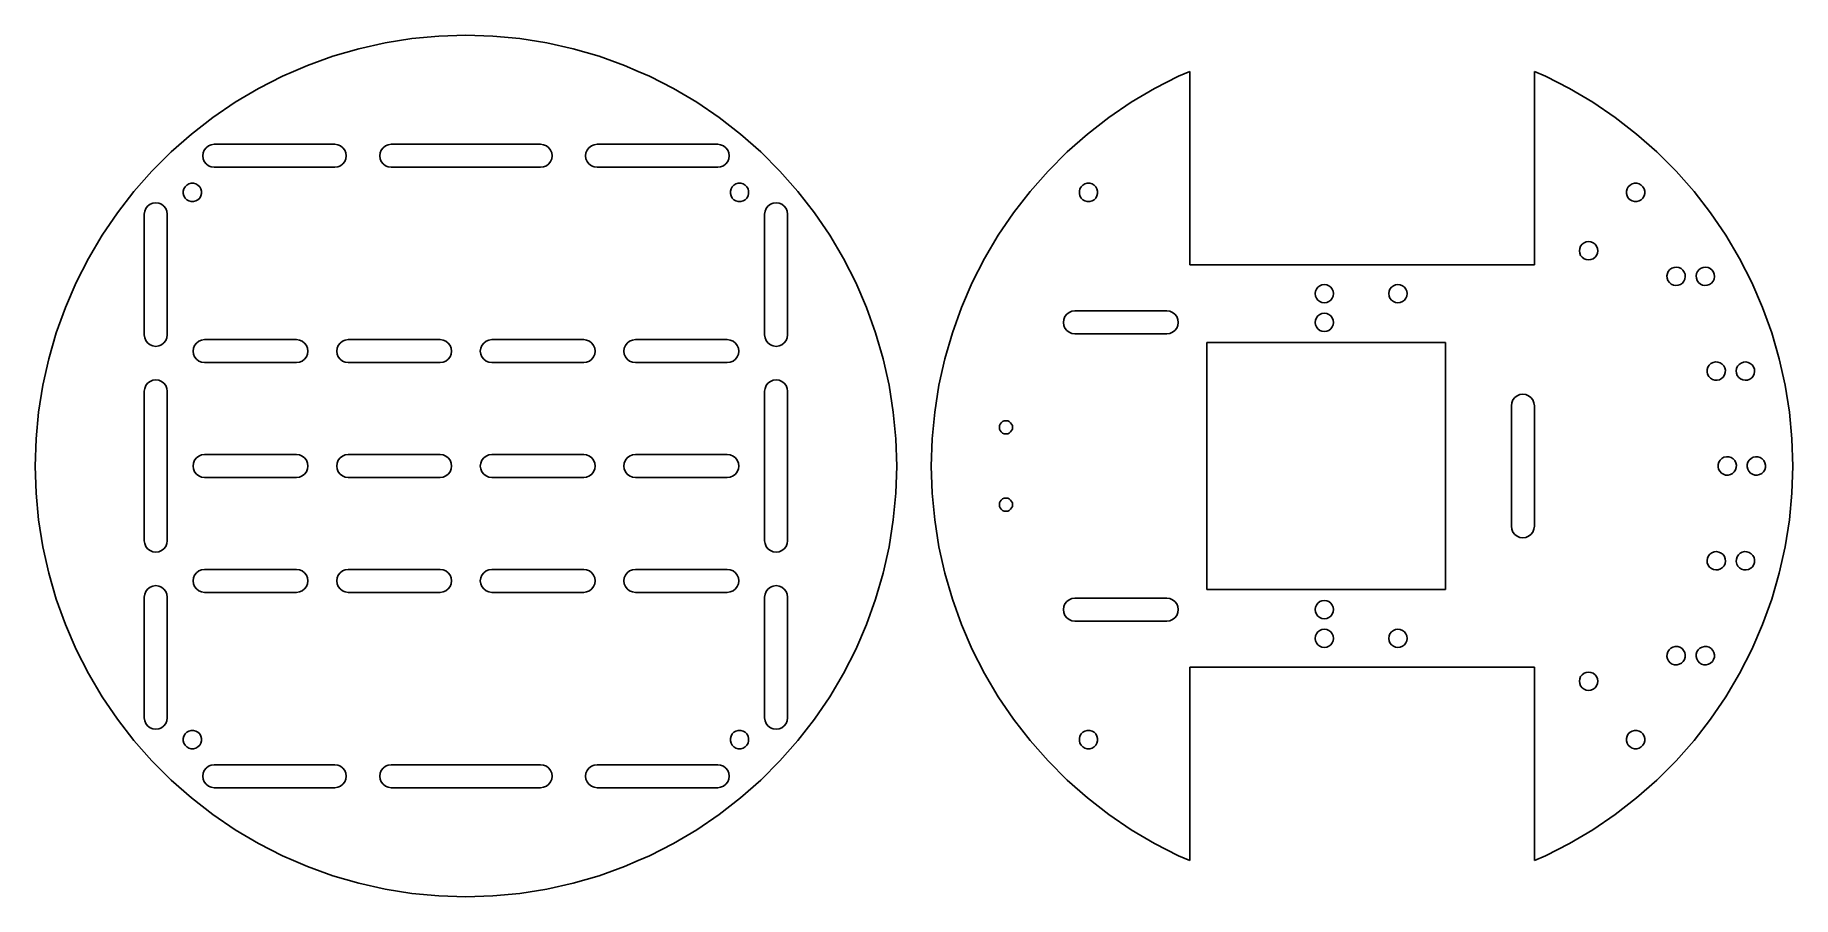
# Model space of a CAD drawing. Header units: inches. Extents: x -153 to 153, y -75 to 75.
import ezdxf

# ---------------------------------------------------------------- set-up
doc = ezdxf.new("R2010")
doc.units = ezdxf.units.IN
doc.header["$MEASUREMENT"] = 0

msp = doc.modelspace()

# ---------------------------------------------------------------- linework, layer by layer
for p, q in [((-92.06, 73.67), (-96.66, 72.64)), ((-87.41, 74.41), (-92.06, 73.67)), ((-82.72, 74.85), (-87.41, 74.41)), ((-78.01, 75), (-82.72, 74.85)), ((-73.3, 74.85), (-78.01, 75)), ((-68.61, 74.41), (-73.3, 74.85)), ((-63.95, 73.67), (-68.61, 74.41)), ((-59.36, 72.64), (-63.95, 73.67)), ((-101.18, 71.33), (-105.62, 69.73)), ((-96.66, 72.64), (-101.18, 71.33)), ((-54.83, 71.33), (-59.36, 72.64)), ((-50.4, 69.73), (-54.83, 71.33)), ((-109.94, 67.86), (-114.14, 65.72)), ((-108.01, 68.7), (-109.94, 67.86)), ((-105.62, 69.73), (-108.01, 68.7)), ((-48.01, 68.7), (-50.4, 69.73)), ((-46.07, 67.86), (-48.01, 68.7)), ((-41.88, 65.72), (-46.07, 67.86)), ((41.88, 65.72), (46.07, 67.86)), ((46.07, 67.86), (48.01, 68.7)), ((48.01, 35), (48.01, 68.7)), ((108.01, 68.7), (109.94, 67.86)), ((108.01, 35), (108.01, 68.7)), ((109.94, 67.86), (114.14, 65.72)), ((-114.14, 65.72), (-118.2, 63.32)), ((-37.82, 63.32), (-41.88, 65.72)), ((37.82, 63.32), (41.88, 65.72)), ((114.14, 65.72), (118.2, 63.32)), ((-118.2, 63.32), (-122.09, 60.68)), ((-33.92, 60.68), (-37.82, 63.32)), ((33.92, 60.68), (37.82, 63.32)), ((118.2, 63.32), (122.09, 60.68)), ((-122.09, 60.68), (-125.81, 57.79)), ((-30.2, 57.79), (-33.92, 60.68)), ((30.2, 57.79), (33.92, 60.68)), ((122.09, 60.68), (125.81, 57.79)), ((-125.81, 57.79), (-129.35, 54.67)), ((-123.57, 55), (-123.26, 55.41)), ((-123.26, 55.41), (-122.84, 55.73)), ((-122.84, 55.73), (-122.36, 55.93)), ((-122.36, 55.93), (-121.84, 56)), ((-121.84, 56), (-100.84, 56)), ((-100.32, 55.93), (-100.84, 56)), ((-99.84, 55.73), (-100.32, 55.93)), ((-99.43, 55.41), (-99.84, 55.73)), ((-99.11, 55), (-99.43, 55.41)), ((-92.74, 55), (-92.42, 55.41)), ((-92.42, 55.41), (-92.01, 55.73)), ((-92.01, 55.73), (-91.53, 55.93)), ((-91.53, 55.93), (-91.01, 56)), ((-65.01, 56), (-91.01, 56)), ((-64.49, 55.93), (-65.01, 56)), ((-64.01, 55.73), (-64.49, 55.93)), ((-63.59, 55.41), (-64.01, 55.73)), ((-63.28, 55), (-63.59, 55.41)), ((-56.91, 55), (-56.59, 55.41)), ((-56.59, 55.41), (-56.17, 55.73)), ((-56.17, 55.73), (-55.69, 55.93)), ((-55.69, 55.93), (-55.17, 56)), ((-34.17, 56), (-55.17, 56)), ((-33.66, 55.93), (-34.17, 56)), ((-33.17, 55.73), (-33.66, 55.93)), ((-32.76, 55.41), (-33.17, 55.73)), ((-32.44, 55), (-32.76, 55.41)), ((-26.67, 54.67), (-30.2, 57.79)), ((26.67, 54.67), (30.2, 57.79)), ((125.81, 57.79), (129.35, 54.67)), ((-129.35, 54.67), (-132.68, 51.34)), ((-123.84, 54), (-123.77, 54.52)), ((-123.77, 53.48), (-123.84, 54)), ((-123.77, 54.52), (-123.57, 55)), ((-123.57, 53), (-123.77, 53.48)), ((-123.26, 52.59), (-123.57, 53)), ((-122.84, 52.27), (-123.26, 52.59)), ((-122.36, 52.07), (-122.84, 52.27)), ((-121.84, 52), (-122.36, 52.07)), ((-100.84, 52), (-100.32, 52.07)), ((-100.32, 52.07), (-99.84, 52.27)), ((-99.84, 52.27), (-99.43, 52.59)), ((-99.43, 52.59), (-99.11, 53)), ((-98.91, 54.52), (-99.11, 55)), ((-99.11, 53), (-98.91, 53.48)), ((-98.84, 54), (-98.91, 54.52)), ((-98.91, 53.48), (-98.84, 54)), ((-93.01, 54), (-92.94, 54.52)), ((-92.94, 53.48), (-93.01, 54)), ((-92.94, 54.52), (-92.74, 55)), ((-92.74, 53), (-92.94, 53.48)), ((-92.42, 52.59), (-92.74, 53)), ((-92.01, 52.27), (-92.42, 52.59)), ((-91.53, 52.07), (-92.01, 52.27)), ((-91.01, 52), (-91.53, 52.07)), ((-65.01, 52), (-64.49, 52.07)), ((-64.49, 52.07), (-64.01, 52.27)), ((-64.01, 52.27), (-63.59, 52.59)), ((-63.59, 52.59), (-63.28, 53)), ((-63.08, 54.52), (-63.28, 55)), ((-63.28, 53), (-63.08, 53.48)), ((-63.01, 54), (-63.08, 54.52)), ((-63.08, 53.48), (-63.01, 54)), ((-57.17, 54), (-57.11, 54.52)), ((-57.11, 53.48), (-57.17, 54)), ((-57.11, 54.52), (-56.91, 55)), ((-56.91, 53), (-57.11, 53.48)), ((-56.59, 52.59), (-56.91, 53)), ((-56.17, 52.27), (-56.59, 52.59)), ((-55.69, 52.07), (-56.17, 52.27)), ((-55.17, 52), (-55.69, 52.07)), ((-34.17, 52), (-33.66, 52.07)), ((-33.66, 52.07), (-33.17, 52.27)), ((-33.17, 52.27), (-32.76, 52.59)), ((-32.76, 52.59), (-32.44, 53)), ((-32.24, 54.52), (-32.44, 55)), ((-32.44, 53), (-32.24, 53.48)), ((-32.17, 54), (-32.24, 54.52)), ((-32.24, 53.48), (-32.17, 54)), ((-23.34, 51.34), (-26.67, 54.67)), ((23.34, 51.34), (26.67, 54.67)), ((129.35, 54.67), (132.68, 51.34)), ((-132.68, 51.34), (-135.8, 47.81)), ((-126.61, 48.89), (-126.25, 49.1)), ((-126.25, 49.1), (-125.84, 49.21)), ((-125.84, 49.21), (-125.42, 49.21)), ((-125.42, 49.21), (-125.02, 49.1)), ((-125.02, 49.1), (-124.66, 48.89)), ((-100.84, 52), (-121.84, 52)), ((-91.01, 52), (-65.01, 52)), ((-55.17, 52), (-34.17, 52)), ((-31.36, 48.89), (-31, 49.1)), ((-31, 49.1), (-30.59, 49.21)), ((-30.59, 49.21), (-30.17, 49.21)), ((-30.17, 49.21), (-29.77, 49.1)), ((-29.77, 49.1), (-29.41, 48.89)), ((-20.22, 47.81), (-23.34, 51.34)), ((20.22, 47.81), (23.34, 51.34)), ((29.41, 48.89), (29.77, 49.1)), ((29.77, 49.1), (30.17, 49.21)), ((30.17, 49.21), (30.59, 49.21)), ((30.59, 49.21), (31, 49.1)), ((31, 49.1), (31.36, 48.89)), ((124.66, 48.89), (125.02, 49.1)), ((125.02, 49.1), (125.42, 49.21)), ((125.42, 49.21), (125.84, 49.21)), ((125.84, 49.21), (126.25, 49.1)), ((126.25, 49.1), (126.61, 48.89)), ((132.68, 51.34), (135.8, 47.81)), ((-135.8, 47.81), (-138.68, 44.08)), ((-127.22, 47.83), (-127.11, 48.24)), ((-127.22, 47.42), (-127.22, 47.83)), ((-127.11, 47.01), (-127.22, 47.42)), ((-127.11, 48.24), (-126.9, 48.6)), ((-126.9, 46.65), (-127.11, 47.01)), ((-126.9, 48.6), (-126.61, 48.89)), ((-126.61, 46.36), (-126.9, 46.65)), ((-126.25, 46.15), (-126.61, 46.36)), ((-125.84, 46.04), (-126.25, 46.15)), ((-125.42, 46.04), (-125.84, 46.04)), ((-125.02, 46.15), (-125.42, 46.04)), ((-124.66, 46.36), (-125.02, 46.15)), ((-124.66, 48.89), (-124.36, 48.6)), ((-124.36, 46.65), (-124.66, 46.36)), ((-124.36, 48.6), (-124.15, 48.24)), ((-124.15, 47.01), (-124.36, 46.65)), ((-124.15, 48.24), (-124.05, 47.83)), ((-124.05, 47.42), (-124.15, 47.01)), ((-124.05, 47.83), (-124.05, 47.42)), ((-31.97, 47.83), (-31.86, 48.24)), ((-31.97, 47.42), (-31.97, 47.83)), ((-31.86, 47.01), (-31.97, 47.42)), ((-31.86, 48.24), (-31.65, 48.6)), ((-31.65, 46.65), (-31.86, 47.01)), ((-31.65, 48.6), (-31.36, 48.89)), ((-31.36, 46.36), (-31.65, 46.65)), ((-31, 46.15), (-31.36, 46.36)), ((-30.59, 46.04), (-31, 46.15)), ((-30.17, 46.04), (-30.59, 46.04)), ((-29.77, 46.15), (-30.17, 46.04)), ((-29.41, 46.36), (-29.77, 46.15)), ((-29.41, 48.89), (-29.11, 48.6)), ((-29.11, 46.65), (-29.41, 46.36)), ((-29.11, 48.6), (-28.9, 48.24)), ((-28.9, 47.01), (-29.11, 46.65)), ((-28.9, 48.24), (-28.8, 47.83)), ((-28.8, 47.42), (-28.9, 47.01)), ((-28.8, 47.83), (-28.8, 47.42)), ((-17.33, 44.08), (-20.22, 47.81)), ((17.33, 44.08), (20.22, 47.81)), ((28.8, 47.83), (28.9, 48.24)), ((28.8, 47.42), (28.8, 47.83)), ((28.9, 47.01), (28.8, 47.42)), ((28.9, 48.24), (29.11, 48.6)), ((29.11, 46.65), (28.9, 47.01)), ((29.11, 48.6), (29.41, 48.89)), ((29.41, 46.36), (29.11, 46.65)), ((29.77, 46.15), (29.41, 46.36)), ((30.17, 46.04), (29.77, 46.15)), ((30.59, 46.04), (30.17, 46.04)), ((31, 46.15), (30.59, 46.04)), ((31.36, 46.36), (31, 46.15)), ((31.36, 48.89), (31.65, 48.6)), ((31.65, 46.65), (31.36, 46.36)), ((31.65, 48.6), (31.86, 48.24)), ((31.86, 47.01), (31.65, 46.65)), ((31.86, 48.24), (31.97, 47.83)), ((31.97, 47.42), (31.86, 47.01)), ((31.97, 47.83), (31.97, 47.42)), ((124.05, 47.83), (124.15, 48.24)), ((124.05, 47.42), (124.05, 47.83)), ((124.15, 47.01), (124.05, 47.42)), ((124.15, 48.24), (124.36, 48.6)), ((124.36, 46.65), (124.15, 47.01)), ((124.36, 48.6), (124.66, 48.89)), ((124.66, 46.36), (124.36, 46.65)), ((125.02, 46.15), (124.66, 46.36)), ((125.42, 46.04), (125.02, 46.15)), ((125.84, 46.04), (125.42, 46.04)), ((126.25, 46.15), (125.84, 46.04)), ((126.61, 46.36), (126.25, 46.15)), ((126.61, 48.89), (126.9, 48.6)), ((126.9, 46.65), (126.61, 46.36)), ((126.9, 48.6), (127.11, 48.24)), ((127.11, 47.01), (126.9, 46.65)), ((127.11, 48.24), (127.22, 47.83)), ((127.22, 47.42), (127.11, 47.01)), ((127.22, 47.83), (127.22, 47.42)), ((135.8, 47.81), (138.68, 44.08)), ((-138.68, 44.08), (-141.33, 40.19)), ((-134.01, 43.83), (-133.94, 44.35)), ((-134.01, 22.83), (-134.01, 43.83)), ((-133.94, 44.35), (-133.74, 44.83)), ((-133.74, 44.83), (-133.42, 45.25)), ((-133.42, 45.25), (-133.01, 45.57)), ((-133.01, 45.57), (-132.53, 45.77)), ((-132.53, 45.77), (-132.01, 45.83)), ((-132.01, 45.83), (-131.49, 45.77)), ((-131.49, 45.77), (-131.01, 45.57)), ((-131.01, 45.57), (-130.59, 45.25)), ((-130.59, 45.25), (-130.28, 44.83)), ((-130.28, 44.83), (-130.08, 44.35)), ((-130.08, 44.35), (-130.01, 43.83)), ((-130.01, 43.83), (-130.01, 22.83)), ((-26.01, 43.83), (-25.94, 44.35)), ((-26.01, 22.83), (-26.01, 43.83)), ((-25.94, 44.35), (-25.74, 44.83)), ((-25.74, 44.83), (-25.42, 45.25)), ((-25.42, 45.25), (-25.01, 45.57)), ((-25.01, 45.57), (-24.53, 45.77)), ((-24.53, 45.77), (-24.01, 45.83)), ((-24.01, 45.83), (-23.49, 45.77)), ((-23.49, 45.77), (-23.01, 45.57)), ((-23.01, 45.57), (-22.59, 45.25)), ((-22.59, 45.25), (-22.28, 44.83)), ((-22.28, 44.83), (-22.08, 44.35)), ((-22.08, 44.35), (-22.01, 43.83)), ((-22.01, 43.83), (-22.01, 22.83)), ((-14.68, 40.19), (-17.33, 44.08)), ((14.68, 40.19), (17.33, 44.08)), ((138.68, 44.08), (141.33, 40.19)), ((-141.33, 40.19), (-143.73, 36.13)), ((-12.29, 36.13), (-14.68, 40.19)), ((12.29, 36.13), (14.68, 40.19)), ((141.33, 40.19), (143.73, 36.13)), ((115.9, 37.88), (115.85, 37.47)), ((115.85, 37.47), (115.9, 37.06)), ((116.06, 38.27), (115.9, 37.88)), ((115.9, 37.06), (116.06, 36.67)), ((116.32, 38.6), (116.06, 38.27)), ((116.65, 38.86), (116.32, 38.6)), ((117.03, 39.02), (116.65, 38.86)), ((117.45, 39.07), (117.03, 39.02)), ((117.86, 39.02), (117.45, 39.07)), ((118.25, 38.86), (117.86, 39.02)), ((118.58, 38.6), (118.25, 38.86)), ((118.83, 38.27), (118.58, 38.6)), ((118.99, 37.88), (118.83, 38.27)), ((118.83, 36.67), (118.99, 37.06)), ((119.05, 37.47), (118.99, 37.88)), ((118.99, 37.06), (119.05, 37.47)), ((-143.73, 36.13), (-145.87, 31.93)), ((-10.15, 31.93), (-12.29, 36.13)), ((10.15, 31.93), (12.29, 36.13)), ((108.01, 35), (48.01, 35)), ((116.06, 36.67), (116.32, 36.34)), ((116.32, 36.34), (116.65, 36.08)), ((116.65, 36.08), (117.03, 35.92)), ((117.03, 35.92), (117.45, 35.87)), ((117.45, 35.87), (117.86, 35.92)), ((117.86, 35.92), (118.25, 36.08)), ((118.25, 36.08), (118.58, 36.34)), ((118.58, 36.34), (118.83, 36.67)), ((131.33, 33.88), (131.16, 33.5)), ((131.6, 34.2), (131.33, 33.88)), ((131.94, 34.44), (131.6, 34.2)), ((132.33, 34.58), (131.94, 34.44)), ((132.75, 34.62), (132.33, 34.58)), ((133.16, 34.55), (132.75, 34.62)), ((133.54, 34.38), (133.16, 34.55)), ((133.86, 34.11), (133.54, 34.38)), ((134.1, 33.77), (133.86, 34.11)), ((134.25, 33.38), (134.1, 33.77)), ((136.41, 33.88), (136.24, 33.5)), ((136.68, 34.2), (136.41, 33.88)), ((137.02, 34.44), (136.68, 34.2)), ((137.41, 34.58), (137.02, 34.44)), ((137.83, 34.62), (137.41, 34.58)), ((138.24, 34.55), (137.83, 34.62)), ((138.62, 34.38), (138.24, 34.55)), ((138.94, 34.11), (138.62, 34.38)), ((139.18, 33.77), (138.94, 34.11)), ((139.33, 33.38), (139.18, 33.77)), ((143.73, 36.13), (145.87, 31.93)), ((-145.87, 31.93), (-147.74, 27.61)), ((-8.27, 27.61), (-10.15, 31.93)), ((8.27, 27.61), (10.15, 31.93)), ((70.06, 30.8), (69.9, 30.41)), ((70.32, 31.13), (70.06, 30.8)), ((70.65, 31.39), (70.32, 31.13)), ((71.03, 31.55), (70.65, 31.39)), ((71.45, 31.6), (71.03, 31.55)), ((71.86, 31.55), (71.45, 31.6)), ((72.25, 31.39), (71.86, 31.55)), ((72.58, 31.13), (72.25, 31.39)), ((72.83, 30.8), (72.58, 31.13)), ((72.99, 30.41), (72.83, 30.8)), ((82.87, 30.8), (82.71, 30.41)), ((83.13, 31.13), (82.87, 30.8)), ((83.46, 31.39), (83.13, 31.13)), ((83.84, 31.55), (83.46, 31.39)), ((84.26, 31.6), (83.84, 31.55)), ((84.67, 31.55), (84.26, 31.6)), ((85.06, 31.39), (84.67, 31.55)), ((85.39, 31.13), (85.06, 31.39)), ((85.64, 30.8), (85.39, 31.13)), ((85.8, 30.41), (85.64, 30.8)), ((131.16, 33.5), (131.09, 33.09)), ((131.09, 33.09), (131.13, 32.67)), ((131.13, 32.67), (131.27, 32.28)), ((131.27, 32.28), (131.51, 31.94)), ((131.51, 31.94), (131.84, 31.67)), ((131.84, 31.67), (132.22, 31.5)), ((132.22, 31.5), (132.63, 31.43)), ((132.63, 31.43), (133.04, 31.47)), ((133.04, 31.47), (133.44, 31.61)), ((133.44, 31.61), (133.78, 31.85)), ((133.78, 31.85), (134.04, 32.17)), ((134.04, 32.17), (134.22, 32.55)), ((134.22, 32.55), (134.29, 32.96)), ((134.29, 32.96), (134.25, 33.38)), ((136.24, 33.5), (136.17, 33.09)), ((136.17, 33.09), (136.21, 32.67)), ((136.21, 32.67), (136.35, 32.28)), ((136.35, 32.28), (136.59, 31.94)), ((136.59, 31.94), (136.92, 31.67)), ((136.92, 31.67), (137.3, 31.5)), ((137.3, 31.5), (137.71, 31.43)), ((137.71, 31.43), (138.12, 31.47)), ((138.12, 31.47), (138.52, 31.61)), ((138.52, 31.61), (138.86, 31.85)), ((138.86, 31.85), (139.12, 32.17)), ((139.12, 32.17), (139.3, 32.55)), ((139.3, 32.55), (139.37, 32.96)), ((139.37, 32.96), (139.33, 33.38)), ((145.87, 31.93), (147.74, 27.61)), ((-147.74, 27.61), (-149.34, 23.18)), ((-6.68, 23.18), (-8.27, 27.61)), ((6.68, 23.18), (8.27, 27.61)), ((69.9, 30.41), (69.85, 30)), ((69.85, 30), (69.9, 29.59)), ((69.9, 29.59), (70.06, 29.2)), ((70.06, 29.2), (70.32, 28.87)), ((70.32, 28.87), (70.65, 28.61)), ((70.65, 28.61), (71.03, 28.45)), ((71.03, 28.45), (71.45, 28.4)), ((71.45, 28.4), (71.86, 28.45)), ((71.86, 28.45), (72.25, 28.61)), ((72.25, 28.61), (72.58, 28.87)), ((72.58, 28.87), (72.83, 29.2)), ((72.83, 29.2), (72.99, 29.59)), ((73.05, 30), (72.99, 30.41)), ((72.99, 29.59), (73.05, 30)), ((82.71, 30.41), (82.66, 30)), ((82.66, 30), (82.71, 29.59)), ((82.71, 29.59), (82.87, 29.2)), ((82.87, 29.2), (83.13, 28.87)), ((83.13, 28.87), (83.46, 28.61)), ((83.46, 28.61), (83.84, 28.45)), ((83.84, 28.45), (84.26, 28.4)), ((84.26, 28.4), (84.67, 28.45)), ((84.67, 28.45), (85.06, 28.61)), ((85.06, 28.61), (85.39, 28.87)), ((85.39, 28.87), (85.64, 29.2)), ((85.64, 29.2), (85.8, 29.59)), ((85.86, 30), (85.8, 30.41)), ((85.8, 29.59), (85.86, 30)), ((147.74, 27.61), (149.34, 23.18)), ((26.08, 25.52), (26.01, 25)), ((26.01, 25), (26.08, 24.48)), ((26.28, 26), (26.08, 25.52)), ((26.08, 24.48), (26.28, 24)), ((26.59, 26.41), (26.28, 26)), ((27.01, 26.73), (26.59, 26.41)), ((27.49, 26.93), (27.01, 26.73)), ((28.01, 27), (27.49, 26.93)), ((44.01, 27), (28.01, 27)), ((44.01, 27), (44.53, 26.93)), ((44.53, 26.93), (45.01, 26.73)), ((45.01, 26.73), (45.42, 26.41)), ((45.42, 26.41), (45.74, 26)), ((45.74, 26), (45.94, 25.52)), ((45.94, 24.48), (45.74, 24)), ((45.94, 25.52), (46.01, 25)), ((46.01, 25), (45.94, 24.48)), ((69.85, 25), (69.9, 25.41)), ((69.9, 24.59), (69.85, 25)), ((69.9, 25.41), (70.06, 25.8)), ((70.06, 24.2), (69.9, 24.59)), ((70.06, 25.8), (70.32, 26.13)), ((70.32, 26.13), (70.65, 26.39)), ((70.65, 26.39), (71.03, 26.55)), ((71.03, 26.55), (71.45, 26.6)), ((71.45, 26.6), (71.86, 26.55)), ((71.86, 26.55), (72.25, 26.39)), ((72.25, 26.39), (72.58, 26.13)), ((72.58, 26.13), (72.83, 25.8)), ((72.83, 25.8), (72.99, 25.41)), ((72.99, 24.59), (72.83, 24.2)), ((72.99, 25.41), (73.05, 25)), ((73.05, 25), (72.99, 24.59)), ((-149.34, 23.18), (-150.65, 18.65)), ((-134.01, 22.83), (-133.94, 22.32)), ((-133.94, 22.32), (-133.74, 21.83)), ((-133.74, 21.83), (-133.42, 21.42)), ((-130.59, 21.42), (-130.28, 21.83)), ((-130.28, 21.83), (-130.08, 22.32)), ((-130.08, 22.32), (-130.01, 22.83)), ((-124.51, 21.73), (-124.92, 21.41)), ((-124.03, 21.93), (-124.51, 21.73)), ((-123.51, 22), (-124.03, 21.93)), ((-107.51, 22), (-123.51, 22)), ((-107.51, 22), (-106.99, 21.93)), ((-106.99, 21.93), (-106.51, 21.73)), ((-106.51, 21.73), (-106.09, 21.41)), ((-99.51, 21.73), (-99.92, 21.41)), ((-99.03, 21.93), (-99.51, 21.73)), ((-98.51, 22), (-99.03, 21.93)), ((-82.51, 22), (-98.51, 22)), ((-82.51, 22), (-81.99, 21.93)), ((-81.99, 21.93), (-81.51, 21.73)), ((-81.51, 21.73), (-81.09, 21.41)), ((-74.51, 21.73), (-74.92, 21.41)), ((-74.03, 21.93), (-74.51, 21.73)), ((-73.51, 22), (-74.03, 21.93)), ((-57.51, 22), (-73.51, 22)), ((-57.51, 22), (-56.99, 21.93)), ((-56.99, 21.93), (-56.51, 21.73)), ((-56.51, 21.73), (-56.09, 21.41)), ((-49.51, 21.73), (-49.92, 21.41)), ((-49.03, 21.93), (-49.51, 21.73)), ((-48.51, 22), (-49.03, 21.93)), ((-32.51, 22), (-48.51, 22)), ((-32.51, 22), (-31.99, 21.93)), ((-31.99, 21.93), (-31.51, 21.73)), ((-31.51, 21.73), (-31.09, 21.41)), ((-26.01, 22.83), (-25.94, 22.32)), ((-25.94, 22.32), (-25.74, 21.83)), ((-25.74, 21.83), (-25.42, 21.42)), ((-22.59, 21.42), (-22.28, 21.83)), ((-22.28, 21.83), (-22.08, 22.32)), ((-22.08, 22.32), (-22.01, 22.83)), ((-5.36, 18.65), (-6.68, 23.18)), ((5.36, 18.65), (6.68, 23.18)), ((26.28, 24), (26.59, 23.59)), ((26.59, 23.59), (27.01, 23.27)), ((27.01, 23.27), (27.49, 23.07)), ((27.49, 23.07), (28.01, 23)), ((28.01, 23), (44.01, 23)), ((44.53, 23.07), (44.01, 23)), ((45.01, 23.27), (44.53, 23.07)), ((45.42, 23.59), (45.01, 23.27)), ((45.74, 24), (45.42, 23.59)), ((92.51, 21.5), (51.01, 21.5)), ((51.01, -21.5), (51.01, 21.5)), ((70.32, 23.87), (70.06, 24.2)), ((70.65, 23.61), (70.32, 23.87)), ((71.03, 23.45), (70.65, 23.61)), ((71.45, 23.4), (71.03, 23.45)), ((71.86, 23.45), (71.45, 23.4)), ((72.25, 23.61), (71.86, 23.45)), ((72.58, 23.87), (72.25, 23.61)), ((72.83, 24.2), (72.58, 23.87)), ((92.51, -21.5), (92.51, 21.5)), ((149.34, 23.18), (150.65, 18.65)), ((-150.65, 18.65), (-151.68, 14.05)), ((-133.42, 21.42), (-133.01, 21.1)), ((-133.01, 21.1), (-132.53, 20.9)), ((-132.53, 20.9), (-132.01, 20.83)), ((-132.01, 20.83), (-131.49, 20.9)), ((-131.49, 20.9), (-131.01, 21.1)), ((-131.01, 21.1), (-130.59, 21.42)), ((-125.44, 20.52), (-125.51, 20)), ((-125.51, 20), (-125.44, 19.48)), ((-125.24, 21), (-125.44, 20.52)), ((-125.44, 19.48), (-125.24, 19)), ((-124.92, 21.41), (-125.24, 21)), ((-125.24, 19), (-124.92, 18.59)), ((-124.92, 18.59), (-124.51, 18.27)), ((-106.09, 18.59), (-106.51, 18.27)), ((-106.09, 21.41), (-105.78, 21)), ((-105.78, 19), (-106.09, 18.59)), ((-105.78, 21), (-105.58, 20.52)), ((-105.58, 19.48), (-105.78, 19)), ((-105.58, 20.52), (-105.51, 20)), ((-105.51, 20), (-105.58, 19.48)), ((-100.44, 20.52), (-100.51, 20)), ((-100.51, 20), (-100.44, 19.48)), ((-100.24, 21), (-100.44, 20.52)), ((-100.44, 19.48), (-100.24, 19)), ((-99.92, 21.41), (-100.24, 21)), ((-100.24, 19), (-99.92, 18.59)), ((-99.92, 18.59), (-99.51, 18.27)), ((-81.09, 18.59), (-81.51, 18.27)), ((-81.09, 21.41), (-80.78, 21)), ((-80.78, 19), (-81.09, 18.59)), ((-80.78, 21), (-80.58, 20.52)), ((-80.58, 19.48), (-80.78, 19)), ((-80.58, 20.52), (-80.51, 20)), ((-80.51, 20), (-80.58, 19.48)), ((-75.44, 20.52), (-75.51, 20)), ((-75.51, 20), (-75.44, 19.48)), ((-75.24, 21), (-75.44, 20.52)), ((-75.44, 19.48), (-75.24, 19)), ((-74.92, 21.41), (-75.24, 21)), ((-75.24, 19), (-74.92, 18.59)), ((-74.92, 18.59), (-74.51, 18.27)), ((-56.09, 18.59), (-56.51, 18.27)), ((-56.09, 21.41), (-55.78, 21)), ((-55.78, 19), (-56.09, 18.59)), ((-55.78, 21), (-55.58, 20.52)), ((-55.58, 19.48), (-55.78, 19)), ((-55.58, 20.52), (-55.51, 20)), ((-55.51, 20), (-55.58, 19.48)), ((-50.44, 20.52), (-50.51, 20)), ((-50.51, 20), (-50.44, 19.48)), ((-50.24, 21), (-50.44, 20.52)), ((-50.44, 19.48), (-50.24, 19)), ((-49.92, 21.41), (-50.24, 21)), ((-50.24, 19), (-49.92, 18.59)), ((-49.92, 18.59), (-49.51, 18.27)), ((-31.09, 18.59), (-31.51, 18.27)), ((-31.09, 21.41), (-30.78, 21)), ((-30.78, 19), (-31.09, 18.59)), ((-30.78, 21), (-30.58, 20.52)), ((-30.58, 19.48), (-30.78, 19)), ((-30.58, 20.52), (-30.51, 20)), ((-30.51, 20), (-30.58, 19.48)), ((-25.42, 21.42), (-25.01, 21.1)), ((-25.01, 21.1), (-24.53, 20.9)), ((-24.53, 20.9), (-24.01, 20.83)), ((-24.01, 20.83), (-23.49, 20.9)), ((-23.49, 20.9), (-23.01, 21.1)), ((-23.01, 21.1), (-22.59, 21.42)), ((-4.34, 14.05), (-5.36, 18.65)), ((4.34, 14.05), (5.36, 18.65)), ((150.65, 18.65), (151.68, 14.05)), ((-124.51, 18.27), (-124.03, 18.07)), ((-124.03, 18.07), (-123.51, 18)), ((-123.51, 18), (-107.51, 18)), ((-106.99, 18.07), (-107.51, 18)), ((-106.51, 18.27), (-106.99, 18.07)), ((-99.51, 18.27), (-99.03, 18.07)), ((-99.03, 18.07), (-98.51, 18)), ((-98.51, 18), (-82.51, 18)), ((-81.99, 18.07), (-82.51, 18)), ((-81.51, 18.27), (-81.99, 18.07)), ((-74.51, 18.27), (-74.03, 18.07)), ((-74.03, 18.07), (-73.51, 18)), ((-73.51, 18), (-57.51, 18)), ((-56.99, 18.07), (-57.51, 18)), ((-56.51, 18.27), (-56.99, 18.07)), ((-49.51, 18.27), (-49.03, 18.07)), ((-49.03, 18.07), (-48.51, 18)), ((-48.51, 18), (-32.51, 18)), ((-31.99, 18.07), (-32.51, 18)), ((-31.51, 18.27), (-31.99, 18.07)), ((138.1, 16.78), (138.08, 16.37)), ((138.08, 16.37), (138.17, 15.96)), ((138.22, 17.18), (138.1, 16.78)), ((138.17, 15.96), (138.37, 15.59)), ((138.44, 17.54), (138.22, 17.18)), ((138.37, 15.59), (138.65, 15.28)), ((138.75, 17.82), (138.44, 17.54)), ((139.12, 18.02), (138.75, 17.82)), ((139.52, 18.11), (139.12, 18.02)), ((139.94, 18.09), (139.52, 18.11)), ((140.34, 17.97), (139.94, 18.09)), ((140.69, 17.75), (140.34, 17.97)), ((140.6, 15.21), (140.9, 15.49)), ((140.98, 17.44), (140.69, 17.75)), ((140.9, 15.49), (141.13, 15.85)), ((141.17, 17.07), (140.98, 17.44)), ((141.13, 15.85), (141.25, 16.25)), ((141.27, 16.66), (141.17, 17.07)), ((141.25, 16.25), (141.27, 16.66)), ((143.22, 16.99), (143.15, 16.58)), ((143.15, 16.58), (143.19, 16.16)), ((143.19, 16.16), (143.34, 15.77)), ((143.4, 17.37), (143.22, 16.99)), ((143.34, 15.77), (143.58, 15.43)), ((143.66, 17.69), (143.4, 17.37)), ((143.58, 15.43), (143.9, 15.16)), ((144.01, 17.93), (143.66, 17.69)), ((144.4, 18.07), (144.01, 17.93)), ((144.81, 18.11), (144.4, 18.07)), ((145.22, 18.04), (144.81, 18.11)), ((145.6, 17.87), (145.22, 18.04)), ((145.5, 15.1), (145.84, 15.34)), ((145.93, 17.6), (145.6, 17.87)), ((145.84, 15.34), (146.11, 15.66)), ((146.17, 17.26), (145.93, 17.6)), ((146.11, 15.66), (146.28, 16.04)), ((146.31, 16.87), (146.17, 17.26)), ((146.28, 16.04), (146.35, 16.45)), ((146.35, 16.45), (146.31, 16.87)), ((-151.68, 14.05), (-152.42, 9.4)), ((-134.01, 13), (-133.94, 13.52)), ((-134.01, 13), (-134.01, -13)), ((-133.94, 13.52), (-133.74, 14)), ((-133.74, 14), (-133.42, 14.41)), ((-133.42, 14.41), (-133.01, 14.73)), ((-133.01, 14.73), (-132.53, 14.93)), ((-132.53, 14.93), (-132.01, 15)), ((-132.01, 15), (-131.49, 14.93)), ((-131.49, 14.93), (-131.01, 14.73)), ((-131.01, 14.73), (-130.59, 14.41)), ((-130.59, 14.41), (-130.28, 14)), ((-130.28, 14), (-130.08, 13.52)), ((-130.08, 13.52), (-130.01, 13)), ((-130.01, -13), (-130.01, 13)), ((-26.01, 13), (-25.94, 13.52)), ((-26.01, 13), (-26.01, -13)), ((-25.94, 13.52), (-25.74, 14)), ((-25.74, 14), (-25.42, 14.41)), ((-25.42, 14.41), (-25.01, 14.73)), ((-25.01, 14.73), (-24.53, 14.93)), ((-24.53, 14.93), (-24.01, 15)), ((-24.01, 15), (-23.49, 14.93)), ((-23.49, 14.93), (-23.01, 14.73)), ((-23.01, 14.73), (-22.59, 14.41)), ((-22.59, 14.41), (-22.28, 14)), ((-22.28, 14), (-22.08, 13.52)), ((-22.08, 13.52), (-22.01, 13)), ((-22.01, -13), (-22.01, 13)), ((-3.6, 9.4), (-4.34, 14.05)), ((3.6, 9.4), (4.34, 14.05)), ((105.49, 12.43), (105.01, 12.23)), ((106.01, 12.5), (105.49, 12.43)), ((106.53, 12.43), (106.01, 12.5)), ((107.01, 12.23), (106.53, 12.43)), ((138.65, 15.28), (139.01, 15.06)), ((139.01, 15.06), (139.4, 14.94)), ((139.4, 14.94), (139.82, 14.92)), ((139.82, 14.92), (140.23, 15.01)), ((140.23, 15.01), (140.6, 15.21)), ((143.9, 15.16), (144.28, 14.99)), ((144.28, 14.99), (144.69, 14.92)), ((144.69, 14.92), (145.11, 14.96)), ((145.11, 14.96), (145.5, 15.1)), ((151.68, 14.05), (152.42, 9.4)), ((-152.42, 9.4), (-152.86, 4.71)), ((-3.16, 4.71), (-3.6, 9.4)), ((3.16, 4.71), (3.6, 9.4)), ((104.08, 11.02), (104.01, 10.5)), ((104.01, -10.5), (104.01, 10.5)), ((104.28, 11.5), (104.08, 11.02)), ((104.59, 11.91), (104.28, 11.5)), ((105.01, 12.23), (104.59, 11.91)), ((107.42, 11.91), (107.01, 12.23)), ((107.74, 11.5), (107.42, 11.91)), ((107.94, 11.02), (107.74, 11.5)), ((108.01, 10.5), (107.94, 11.02)), ((108.01, 10.5), (108.01, -10.5)), ((152.42, 9.4), (152.86, 4.71)), ((14.9, 7.03), (14.86, 6.73)), ((14.86, 6.73), (14.9, 6.43)), ((15.01, 7.31), (14.9, 7.03)), ((14.9, 6.43), (15.01, 6.16)), ((15.19, 7.54), (15.01, 7.31)), ((15.01, 6.16), (15.19, 5.92)), ((15.43, 7.73), (15.19, 7.54)), ((15.71, 7.84), (15.43, 7.73)), ((16.01, 7.88), (15.71, 7.84)), ((16.31, 7.84), (16.01, 7.88)), ((16.58, 7.73), (16.31, 7.84)), ((16.82, 7.54), (16.58, 7.73)), ((17, 7.31), (16.82, 7.54)), ((16.82, 5.92), (17, 6.16)), ((17.12, 7.03), (17, 7.31)), ((17, 6.16), (17.12, 6.43)), ((17.15, 6.73), (17.12, 7.03)), ((17.12, 6.43), (17.15, 6.73)), ((-152.86, 4.71), (-153.01, 0)), ((-3.01, 0), (-3.16, 4.71)), ((3.01, 0), (3.16, 4.71)), ((15.19, 5.92), (15.43, 5.74)), ((15.43, 5.74), (15.71, 5.62)), ((15.71, 5.62), (16.01, 5.58)), ((16.01, 5.58), (16.31, 5.62)), ((16.31, 5.62), (16.58, 5.74)), ((16.58, 5.74), (16.82, 5.92)), ((152.86, 4.71), (153.01, 0)), ((-125.44, 0.52), (-125.51, 0)), ((-125.24, 1), (-125.44, 0.52)), ((-124.92, 1.41), (-125.24, 1)), ((-124.51, 1.73), (-124.92, 1.41)), ((-124.03, 1.93), (-124.51, 1.73)), ((-123.51, 2), (-124.03, 1.93)), ((-107.51, 2), (-123.51, 2)), ((-107.51, 2), (-106.99, 1.93)), ((-106.99, 1.93), (-106.51, 1.73)), ((-106.51, 1.73), (-106.09, 1.41)), ((-106.09, 1.41), (-105.78, 1)), ((-105.78, 1), (-105.58, 0.52)), ((-105.58, 0.52), (-105.51, 0)), ((-100.44, 0.52), (-100.51, 0)), ((-100.24, 1), (-100.44, 0.52)), ((-99.92, 1.41), (-100.24, 1)), ((-99.51, 1.73), (-99.92, 1.41)), ((-99.03, 1.93), (-99.51, 1.73)), ((-98.51, 2), (-99.03, 1.93)), ((-82.51, 2), (-98.51, 2)), ((-82.51, 2), (-81.99, 1.93)), ((-81.99, 1.93), (-81.51, 1.73)), ((-81.51, 1.73), (-81.09, 1.41)), ((-81.09, 1.41), (-80.78, 1)), ((-80.78, 1), (-80.58, 0.52)), ((-80.58, 0.52), (-80.51, 0)), ((-75.44, 0.52), (-75.51, 0)), ((-75.24, 1), (-75.44, 0.52)), ((-74.92, 1.41), (-75.24, 1)), ((-74.51, 1.73), (-74.92, 1.41)), ((-74.03, 1.93), (-74.51, 1.73)), ((-73.51, 2), (-74.03, 1.93)), ((-57.51, 2), (-73.51, 2)), ((-57.51, 2), (-56.99, 1.93)), ((-56.99, 1.93), (-56.51, 1.73)), ((-56.51, 1.73), (-56.09, 1.41)), ((-56.09, 1.41), (-55.78, 1)), ((-55.78, 1), (-55.58, 0.52)), ((-55.58, 0.52), (-55.51, 0)), ((-50.44, 0.52), (-50.51, 0)), ((-50.24, 1), (-50.44, 0.52)), ((-49.92, 1.41), (-50.24, 1)), ((-49.51, 1.73), (-49.92, 1.41)), ((-49.03, 1.93), (-49.51, 1.73)), ((-48.51, 2), (-49.03, 1.93)), ((-32.51, 2), (-48.51, 2)), ((-32.51, 2), (-31.99, 1.93)), ((-31.99, 1.93), (-31.51, 1.73)), ((-31.51, 1.73), (-31.09, 1.41)), ((-31.09, 1.41), (-30.78, 1)), ((-30.78, 1), (-30.58, 0.52)), ((-30.58, 0.52), (-30.51, 0)), ((140, 0.27), (139.98, -0.14)), ((140.12, 0.67), (140, 0.27)), ((140.35, 1.03), (140.12, 0.67)), ((140.65, 1.31), (140.35, 1.03)), ((141.02, 1.51), (140.65, 1.31)), ((141.43, 1.6), (141.02, 1.51)), ((141.85, 1.58), (141.43, 1.6)), ((142.25, 1.46), (141.85, 1.58)), ((142.6, 1.24), (142.25, 1.46)), ((142.88, 0.93), (142.6, 1.24)), ((143.08, 0.56), (142.88, 0.93)), ((143.17, 0.15), (143.08, 0.56)), ((143.16, -0.26), (143.17, 0.15)), ((145.08, 0.27), (145.06, -0.14)), ((145.2, 0.67), (145.08, 0.27)), ((145.43, 1.03), (145.2, 0.67)), ((145.73, 1.31), (145.43, 1.03)), ((146.1, 1.51), (145.73, 1.31)), ((146.51, 1.6), (146.1, 1.51)), ((146.93, 1.58), (146.51, 1.6)), ((147.33, 1.46), (146.93, 1.58)), ((147.68, 1.24), (147.33, 1.46)), ((147.96, 0.93), (147.68, 1.24)), ((148.16, 0.56), (147.96, 0.93)), ((148.25, 0.15), (148.16, 0.56)), ((148.24, -0.26), (148.25, 0.15)), ((-153.01, 0), (-152.86, -4.71)), ((-125.51, 0), (-125.44, -0.52)), ((-125.44, -0.52), (-125.24, -1)), ((-125.24, -1), (-124.92, -1.41)), ((-124.92, -1.41), (-124.51, -1.73)), ((-124.51, -1.73), (-124.03, -1.93)), ((-124.03, -1.93), (-123.51, -2)), ((-123.51, -2), (-107.51, -2)), ((-106.99, -1.93), (-107.51, -2)), ((-106.51, -1.73), (-106.99, -1.93)), ((-106.09, -1.41), (-106.51, -1.73)), ((-105.78, -1), (-106.09, -1.41)), ((-105.58, -0.52), (-105.78, -1)), ((-105.51, 0), (-105.58, -0.52)), ((-100.51, 0), (-100.44, -0.52)), ((-100.44, -0.52), (-100.24, -1)), ((-100.24, -1), (-99.92, -1.41)), ((-99.92, -1.41), (-99.51, -1.73)), ((-99.51, -1.73), (-99.03, -1.93)), ((-99.03, -1.93), (-98.51, -2)), ((-98.51, -2), (-82.51, -2)), ((-81.99, -1.93), (-82.51, -2)), ((-81.51, -1.73), (-81.99, -1.93)), ((-81.09, -1.41), (-81.51, -1.73)), ((-80.78, -1), (-81.09, -1.41)), ((-80.58, -0.52), (-80.78, -1)), ((-80.51, 0), (-80.58, -0.52)), ((-75.51, 0), (-75.44, -0.52)), ((-75.44, -0.52), (-75.24, -1)), ((-75.24, -1), (-74.92, -1.41)), ((-74.92, -1.41), (-74.51, -1.73)), ((-74.51, -1.73), (-74.03, -1.93)), ((-74.03, -1.93), (-73.51, -2)), ((-73.51, -2), (-57.51, -2)), ((-56.99, -1.93), (-57.51, -2)), ((-56.51, -1.73), (-56.99, -1.93)), ((-56.09, -1.41), (-56.51, -1.73)), ((-55.78, -1), (-56.09, -1.41)), ((-55.58, -0.52), (-55.78, -1)), ((-55.51, 0), (-55.58, -0.52)), ((-50.51, 0), (-50.44, -0.52)), ((-50.44, -0.52), (-50.24, -1)), ((-50.24, -1), (-49.92, -1.41)), ((-49.92, -1.41), (-49.51, -1.73)), ((-49.51, -1.73), (-49.03, -1.93)), ((-49.03, -1.93), (-48.51, -2)), ((-48.51, -2), (-32.51, -2)), ((-31.99, -1.93), (-32.51, -2)), ((-31.51, -1.73), (-31.99, -1.93)), ((-31.09, -1.41), (-31.51, -1.73)), ((-30.78, -1), (-31.09, -1.41)), ((-30.58, -0.52), (-30.78, -1)), ((-30.51, 0), (-30.58, -0.52)), ((-3.16, -4.71), (-3.01, 0)), ((3.16, -4.71), (3.01, 0)), ((139.98, -0.14), (140.08, -0.55)), ((140.08, -0.55), (140.27, -0.92)), ((140.27, -0.92), (140.56, -1.23)), ((140.56, -1.23), (140.91, -1.45)), ((140.91, -1.45), (141.31, -1.57)), ((141.31, -1.57), (141.73, -1.59)), ((141.73, -1.59), (142.13, -1.5)), ((142.13, -1.5), (142.5, -1.3)), ((142.5, -1.3), (142.81, -1.02)), ((142.81, -1.02), (143.03, -0.66)), ((143.03, -0.66), (143.16, -0.26)), ((145.06, -0.14), (145.16, -0.55)), ((145.16, -0.55), (145.35, -0.92)), ((145.35, -0.92), (145.64, -1.23)), ((145.64, -1.23), (145.99, -1.45)), ((145.99, -1.45), (146.39, -1.57)), ((146.39, -1.57), (146.81, -1.59)), ((146.81, -1.59), (147.21, -1.5)), ((147.21, -1.5), (147.58, -1.3)), ((147.58, -1.3), (147.89, -1.02)), ((147.89, -1.02), (148.11, -0.66)), ((148.11, -0.66), (148.24, -0.26)), ((153.01, 0), (152.86, -4.71)), ((-152.86, -4.71), (-152.42, -9.4)), ((-3.6, -9.4), (-3.16, -4.71)), ((3.6, -9.4), (3.16, -4.71)), ((15.19, -5.92), (15.01, -6.16)), ((15.43, -5.74), (15.19, -5.92)), ((15.71, -5.62), (15.43, -5.74)), ((16.01, -5.58), (15.71, -5.62)), ((16.31, -5.62), (16.01, -5.58)), ((16.58, -5.74), (16.31, -5.62)), ((16.82, -5.92), (16.58, -5.74)), ((17, -6.16), (16.82, -5.92)), ((152.86, -4.71), (152.42, -9.4)), ((14.9, -6.43), (14.86, -6.73)), ((14.86, -6.73), (14.9, -7.03)), ((15.01, -6.16), (14.9, -6.43)), ((14.9, -7.03), (15.01, -7.31)), ((15.01, -7.31), (15.19, -7.54)), ((15.19, -7.54), (15.43, -7.73)), ((15.43, -7.73), (15.71, -7.84)), ((15.71, -7.84), (16.01, -7.88)), ((16.01, -7.88), (16.31, -7.84)), ((16.31, -7.84), (16.58, -7.73)), ((16.58, -7.73), (16.82, -7.54)), ((16.82, -7.54), (17, -7.31)), ((17.12, -6.43), (17, -6.16)), ((17, -7.31), (17.12, -7.03)), ((17.15, -6.73), (17.12, -6.43)), ((17.12, -7.03), (17.15, -6.73)), ((-152.42, -9.4), (-151.68, -14.05)), ((-4.34, -14.05), (-3.6, -9.4)), ((4.34, -14.05), (3.6, -9.4)), ((104.08, -11.02), (104.01, -10.5)), ((104.28, -11.5), (104.08, -11.02)), ((104.59, -11.91), (104.28, -11.5)), ((105.01, -12.23), (104.59, -11.91)), ((105.49, -12.43), (105.01, -12.23)), ((107.01, -12.23), (106.53, -12.43)), ((107.42, -11.91), (107.01, -12.23)), ((107.74, -11.5), (107.42, -11.91)), ((107.94, -11.02), (107.74, -11.5)), ((108.01, -10.5), (107.94, -11.02)), ((152.42, -9.4), (151.68, -14.05)), ((-151.68, -14.05), (-150.65, -18.65)), ((-134.01, -13), (-133.94, -13.52)), ((-133.94, -13.52), (-133.74, -14)), ((-133.74, -14), (-133.42, -14.41)), ((-133.42, -14.41), (-133.01, -14.73)), ((-133.01, -14.73), (-132.53, -14.93)), ((-132.53, -14.93), (-132.01, -15)), ((-132.01, -15), (-131.49, -14.93)), ((-131.49, -14.93), (-131.01, -14.73)), ((-131.01, -14.73), (-130.59, -14.41)), ((-130.59, -14.41), (-130.28, -14)), ((-130.28, -14), (-130.08, -13.52)), ((-130.08, -13.52), (-130.01, -13)), ((-26.01, -13), (-25.94, -13.52)), ((-25.94, -13.52), (-25.74, -14)), ((-25.74, -14), (-25.42, -14.41)), ((-25.42, -14.41), (-25.01, -14.73)), ((-25.01, -14.73), (-24.53, -14.93)), ((-24.53, -14.93), (-24.01, -15)), ((-24.01, -15), (-23.49, -14.93)), ((-23.49, -14.93), (-23.01, -14.73)), ((-23.01, -14.73), (-22.59, -14.41)), ((-22.59, -14.41), (-22.28, -14)), ((-22.28, -14), (-22.08, -13.52)), ((-22.08, -13.52), (-22.01, -13)), ((-5.36, -18.65), (-4.34, -14.05)), ((5.36, -18.65), (4.34, -14.05)), ((106.01, -12.5), (105.49, -12.43)), ((106.53, -12.43), (106.01, -12.5)), ((138.93, -15.09), (138.58, -15.33)), ((139.32, -14.95), (138.93, -15.09)), ((139.73, -14.91), (139.32, -14.95)), ((140.14, -14.98), (139.73, -14.91)), ((140.52, -15.15), (140.14, -14.98)), ((140.85, -15.42), (140.52, -15.15)), ((143.83, -15.2), (143.52, -15.48)), ((144.2, -15), (143.83, -15.2)), ((144.6, -14.91), (144.2, -15)), ((145.02, -14.93), (144.6, -14.91)), ((145.42, -15.05), (145.02, -14.93)), ((145.77, -15.27), (145.42, -15.05)), ((146.06, -15.58), (145.77, -15.27)), ((151.68, -14.05), (150.65, -18.65)), ((-124.51, -18.27), (-124.92, -18.59)), ((-124.03, -18.07), (-124.51, -18.27)), ((-123.51, -18), (-124.03, -18.07)), ((-107.51, -18), (-123.51, -18)), ((-107.51, -18), (-106.99, -18.07)), ((-106.99, -18.07), (-106.51, -18.27)), ((-106.51, -18.27), (-106.09, -18.59)), ((-99.51, -18.27), (-99.92, -18.59)), ((-99.03, -18.07), (-99.51, -18.27)), ((-98.51, -18), (-99.03, -18.07)), ((-82.51, -18), (-98.51, -18)), ((-82.51, -18), (-81.99, -18.07)), ((-81.99, -18.07), (-81.51, -18.27)), ((-81.51, -18.27), (-81.09, -18.59)), ((-74.51, -18.27), (-74.92, -18.59)), ((-74.03, -18.07), (-74.51, -18.27)), ((-73.51, -18), (-74.03, -18.07)), ((-57.51, -18), (-73.51, -18)), ((-57.51, -18), (-56.99, -18.07)), ((-56.99, -18.07), (-56.51, -18.27)), ((-56.51, -18.27), (-56.09, -18.59)), ((-49.51, -18.27), (-49.92, -18.59)), ((-49.03, -18.07), (-49.51, -18.27)), ((-48.51, -18), (-49.03, -18.07)), ((-32.51, -18), (-48.51, -18)), ((-32.51, -18), (-31.99, -18.07)), ((-31.99, -18.07), (-31.51, -18.27)), ((-31.51, -18.27), (-31.09, -18.59)), ((138.14, -16.03), (138.07, -16.44)), ((138.07, -16.44), (138.11, -16.86)), ((138.11, -16.86), (138.26, -17.25)), ((138.32, -15.65), (138.14, -16.03)), ((138.26, -17.25), (138.5, -17.59)), ((138.58, -15.33), (138.32, -15.65)), ((138.5, -17.59), (138.82, -17.86)), ((138.82, -17.86), (139.2, -18.03)), ((139.2, -18.03), (139.61, -18.1)), ((139.61, -18.1), (140.03, -18.06)), ((140.03, -18.06), (140.42, -17.92)), ((140.42, -17.92), (140.76, -17.68)), ((140.76, -17.68), (141.03, -17.36)), ((141.09, -15.76), (140.85, -15.42)), ((141.03, -17.36), (141.2, -16.98)), ((141.23, -16.15), (141.09, -15.76)), ((141.2, -16.98), (141.27, -16.57)), ((141.27, -16.57), (141.23, -16.15)), ((143.18, -16.24), (143.16, -16.65)), ((143.16, -16.65), (143.25, -17.06)), ((143.3, -15.84), (143.18, -16.24)), ((143.25, -17.06), (143.45, -17.43)), ((143.52, -15.48), (143.3, -15.84)), ((143.45, -17.43), (143.73, -17.74)), ((143.73, -17.74), (144.09, -17.96)), ((144.09, -17.96), (144.48, -18.08)), ((144.48, -18.08), (144.9, -18.1)), ((144.9, -18.1), (145.31, -18.01)), ((145.31, -18.01), (145.68, -17.81)), ((145.68, -17.81), (145.98, -17.53)), ((145.98, -17.53), (146.21, -17.17)), ((146.25, -15.95), (146.06, -15.58)), ((146.21, -17.17), (146.33, -16.77)), ((146.35, -16.36), (146.25, -15.95)), ((146.33, -16.77), (146.35, -16.36)), ((-150.65, -18.65), (-149.34, -23.18)), ((-133.74, -21.83), (-133.42, -21.42)), ((-133.42, -21.42), (-133.01, -21.1)), ((-133.01, -21.1), (-132.53, -20.9)), ((-132.53, -20.9), (-132.01, -20.83)), ((-132.01, -20.83), (-131.49, -20.9)), ((-131.49, -20.9), (-131.01, -21.1)), ((-131.01, -21.1), (-130.59, -21.42)), ((-130.59, -21.42), (-130.28, -21.83)), ((-125.44, -19.48), (-125.51, -20)), ((-125.51, -20), (-125.44, -20.52)), ((-125.24, -19), (-125.44, -19.48)), ((-125.44, -20.52), (-125.24, -21)), ((-124.92, -18.59), (-125.24, -19)), ((-125.24, -21), (-124.92, -21.41)), ((-124.92, -21.41), (-124.51, -21.73)), ((-106.09, -21.41), (-106.51, -21.73)), ((-106.09, -18.59), (-105.78, -19)), ((-105.78, -21), (-106.09, -21.41)), ((-105.78, -19), (-105.58, -19.48)), ((-105.58, -20.52), (-105.78, -21)), ((-105.58, -19.48), (-105.51, -20)), ((-105.51, -20), (-105.58, -20.52)), ((-100.44, -19.48), (-100.51, -20)), ((-100.51, -20), (-100.44, -20.52)), ((-100.24, -19), (-100.44, -19.48)), ((-100.44, -20.52), (-100.24, -21)), ((-99.92, -18.59), (-100.24, -19)), ((-100.24, -21), (-99.92, -21.41)), ((-99.92, -21.41), (-99.51, -21.73)), ((-81.09, -21.41), (-81.51, -21.73)), ((-81.09, -18.59), (-80.78, -19)), ((-80.78, -21), (-81.09, -21.41)), ((-80.78, -19), (-80.58, -19.48)), ((-80.58, -20.52), (-80.78, -21)), ((-80.58, -19.48), (-80.51, -20)), ((-80.51, -20), (-80.58, -20.52)), ((-75.44, -19.48), (-75.51, -20)), ((-75.51, -20), (-75.44, -20.52)), ((-75.24, -19), (-75.44, -19.48)), ((-75.44, -20.52), (-75.24, -21)), ((-74.92, -18.59), (-75.24, -19)), ((-75.24, -21), (-74.92, -21.41)), ((-74.92, -21.41), (-74.51, -21.73)), ((-56.09, -21.41), (-56.51, -21.73)), ((-56.09, -18.59), (-55.78, -19)), ((-55.78, -21), (-56.09, -21.41)), ((-55.78, -19), (-55.58, -19.48)), ((-55.58, -20.52), (-55.78, -21)), ((-55.58, -19.48), (-55.51, -20)), ((-55.51, -20), (-55.58, -20.52)), ((-50.44, -19.48), (-50.51, -20)), ((-50.51, -20), (-50.44, -20.52)), ((-50.24, -19), (-50.44, -19.48)), ((-50.44, -20.52), (-50.24, -21)), ((-49.92, -18.59), (-50.24, -19)), ((-50.24, -21), (-49.92, -21.41)), ((-49.92, -21.41), (-49.51, -21.73)), ((-31.09, -21.41), (-31.51, -21.73)), ((-31.09, -18.59), (-30.78, -19)), ((-30.78, -21), (-31.09, -21.41)), ((-30.78, -19), (-30.58, -19.48)), ((-30.58, -20.52), (-30.78, -21)), ((-30.58, -19.48), (-30.51, -20)), ((-30.51, -20), (-30.58, -20.52)), ((-25.74, -21.83), (-25.42, -21.42)), ((-25.42, -21.42), (-25.01, -21.1)), ((-25.01, -21.1), (-24.53, -20.9)), ((-24.53, -20.9), (-24.01, -20.83)), ((-24.01, -20.83), (-23.49, -20.9)), ((-23.49, -20.9), (-23.01, -21.1)), ((-23.01, -21.1), (-22.59, -21.42)), ((-22.59, -21.42), (-22.28, -21.83)), ((-6.68, -23.18), (-5.36, -18.65)), ((6.68, -23.18), (5.36, -18.65)), ((150.65, -18.65), (149.34, -23.18)), ((-149.34, -23.18), (-147.74, -27.61)), ((-134.01, -22.83), (-133.94, -22.32)), ((-134.01, -22.83), (-134.01, -43.83)), ((-133.94, -22.32), (-133.74, -21.83)), ((-130.28, -21.83), (-130.08, -22.32)), ((-130.08, -22.32), (-130.01, -22.83)), ((-130.01, -43.83), (-130.01, -22.83)), ((-124.51, -21.73), (-124.03, -21.93)), ((-124.03, -21.93), (-123.51, -22)), ((-123.51, -22), (-107.51, -22)), ((-106.99, -21.93), (-107.51, -22)), ((-106.51, -21.73), (-106.99, -21.93)), ((-99.51, -21.73), (-99.03, -21.93)), ((-99.03, -21.93), (-98.51, -22)), ((-98.51, -22), (-82.51, -22)), ((-81.99, -21.93), (-82.51, -22)), ((-81.51, -21.73), (-81.99, -21.93)), ((-74.51, -21.73), (-74.03, -21.93)), ((-74.03, -21.93), (-73.51, -22)), ((-73.51, -22), (-57.51, -22)), ((-56.99, -21.93), (-57.51, -22)), ((-56.51, -21.73), (-56.99, -21.93)), ((-49.51, -21.73), (-49.03, -21.93)), ((-49.03, -21.93), (-48.51, -22)), ((-48.51, -22), (-32.51, -22)), ((-31.99, -21.93), (-32.51, -22)), ((-31.51, -21.73), (-31.99, -21.93)), ((-26.01, -22.83), (-25.94, -22.32)), ((-26.01, -22.83), (-26.01, -43.83)), ((-25.94, -22.32), (-25.74, -21.83)), ((-22.28, -21.83), (-22.08, -22.32)), ((-22.08, -22.32), (-22.01, -22.83)), ((-22.01, -43.83), (-22.01, -22.83)), ((-8.27, -27.61), (-6.68, -23.18)), ((8.27, -27.61), (6.68, -23.18)), ((26.28, -24), (26.08, -24.48)), ((26.59, -23.59), (26.28, -24)), ((27.01, -23.27), (26.59, -23.59)), ((27.49, -23.07), (27.01, -23.27)), ((28.01, -23), (27.49, -23.07)), ((44.01, -23), (28.01, -23)), ((44.01, -23), (44.53, -23.07)), ((44.53, -23.07), (45.01, -23.27)), ((45.01, -23.27), (45.42, -23.59)), ((45.42, -23.59), (45.74, -24)), ((45.74, -24), (45.94, -24.48)), ((51.01, -21.5), (92.51, -21.5)), ((69.9, -24.59), (70.06, -24.2)), ((70.06, -24.2), (70.32, -23.87)), ((70.32, -23.87), (70.65, -23.61)), ((70.65, -23.61), (71.03, -23.45)), ((71.03, -23.45), (71.45, -23.4)), ((71.45, -23.4), (71.86, -23.45)), ((71.86, -23.45), (72.25, -23.61)), ((72.25, -23.61), (72.58, -23.87)), ((72.58, -23.87), (72.83, -24.2)), ((72.83, -24.2), (72.99, -24.59)), ((149.34, -23.18), (147.74, -27.61)), ((26.08, -24.48), (26.01, -25)), ((26.01, -25), (26.08, -25.52)), ((26.08, -25.52), (26.28, -26)), ((26.28, -26), (26.59, -26.41)), ((26.59, -26.41), (27.01, -26.73)), ((27.01, -26.73), (27.49, -26.93)), ((27.49, -26.93), (28.01, -27)), ((28.01, -27), (44.01, -27)), ((44.53, -26.93), (44.01, -27)), ((45.01, -26.73), (44.53, -26.93)), ((45.42, -26.41), (45.01, -26.73)), ((45.74, -26), (45.42, -26.41)), ((45.94, -25.52), (45.74, -26)), ((45.94, -24.48), (46.01, -25)), ((46.01, -25), (45.94, -25.52)), ((69.85, -25), (69.9, -24.59)), ((69.9, -25.41), (69.85, -25)), ((70.06, -25.8), (69.9, -25.41)), ((70.32, -26.13), (70.06, -25.8)), ((70.65, -26.39), (70.32, -26.13)), ((71.03, -26.55), (70.65, -26.39)), ((71.45, -26.6), (71.03, -26.55)), ((71.86, -26.55), (71.45, -26.6)), ((72.25, -26.39), (71.86, -26.55)), ((72.58, -26.13), (72.25, -26.39)), ((72.83, -25.8), (72.58, -26.13)), ((72.99, -25.41), (72.83, -25.8)), ((72.99, -24.59), (73.05, -25)), ((73.05, -25), (72.99, -25.41)), ((-147.74, -27.61), (-145.87, -31.93)), ((-10.15, -31.93), (-8.27, -27.61)), ((10.15, -31.93), (8.27, -27.61)), ((69.9, -29.59), (69.85, -30)), ((69.85, -30), (69.9, -30.41)), ((70.06, -29.2), (69.9, -29.59)), ((69.9, -30.41), (70.06, -30.8)), ((70.32, -28.87), (70.06, -29.2)), ((70.65, -28.61), (70.32, -28.87)), ((71.03, -28.45), (70.65, -28.61)), ((71.45, -28.4), (71.03, -28.45)), ((71.86, -28.45), (71.45, -28.4)), ((72.25, -28.61), (71.86, -28.45)), ((72.58, -28.87), (72.25, -28.61)), ((72.83, -29.2), (72.58, -28.87)), ((72.99, -29.59), (72.83, -29.2)), ((72.83, -30.8), (72.99, -30.41)), ((73.05, -30), (72.99, -29.59)), ((72.99, -30.41), (73.05, -30)), ((82.71, -29.59), (82.66, -30)), ((82.66, -30), (82.71, -30.41)), ((82.87, -29.2), (82.71, -29.59)), ((82.71, -30.41), (82.87, -30.8)), ((83.13, -28.87), (82.87, -29.2)), ((83.46, -28.61), (83.13, -28.87)), ((83.84, -28.45), (83.46, -28.61)), ((84.26, -28.4), (83.84, -28.45)), ((84.67, -28.45), (84.26, -28.4)), ((85.06, -28.61), (84.67, -28.45)), ((85.39, -28.87), (85.06, -28.61)), ((85.64, -29.2), (85.39, -28.87)), ((85.8, -29.59), (85.64, -29.2)), ((85.64, -30.8), (85.8, -30.41)), ((85.86, -30), (85.8, -29.59)), ((85.8, -30.41), (85.86, -30)), ((147.74, -27.61), (145.87, -31.93)), ((-145.87, -31.93), (-143.73, -36.13)), ((-12.29, -36.13), (-10.15, -31.93)), ((12.29, -36.13), (10.15, -31.93)), ((70.06, -30.8), (70.32, -31.13)), ((70.32, -31.13), (70.65, -31.39)), ((70.65, -31.39), (71.03, -31.55)), ((71.03, -31.55), (71.45, -31.6)), ((71.45, -31.6), (71.86, -31.55)), ((71.86, -31.55), (72.25, -31.39)), ((72.25, -31.39), (72.58, -31.13)), ((72.58, -31.13), (72.83, -30.8)), ((82.87, -30.8), (83.13, -31.13)), ((83.13, -31.13), (83.46, -31.39)), ((83.46, -31.39), (83.84, -31.55)), ((83.84, -31.55), (84.26, -31.6)), ((84.26, -31.6), (84.67, -31.55)), ((84.67, -31.55), (85.06, -31.39)), ((85.06, -31.39), (85.39, -31.13)), ((85.39, -31.13), (85.64, -30.8)), ((131.11, -32.75), (131.09, -33.16)), ((131.09, -33.16), (131.19, -33.57)), ((131.23, -32.35), (131.11, -32.75)), ((131.19, -33.57), (131.38, -33.94)), ((131.46, -31.99), (131.23, -32.35)), ((131.76, -31.71), (131.46, -31.99)), ((132.13, -31.51), (131.76, -31.71)), ((132.54, -31.42), (132.13, -31.51)), ((132.96, -31.44), (132.54, -31.42)), ((133.36, -31.56), (132.96, -31.44)), ((133.71, -31.78), (133.36, -31.56)), ((133.99, -32.09), (133.71, -31.78)), ((134.19, -32.46), (133.99, -32.09)), ((134.14, -33.68), (134.27, -33.28)), ((134.28, -32.87), (134.19, -32.46)), ((134.27, -33.28), (134.28, -32.87)), ((136.19, -32.75), (136.17, -33.16)), ((136.17, -33.16), (136.27, -33.57)), ((136.31, -32.35), (136.19, -32.75)), ((136.27, -33.57), (136.46, -33.94)), ((136.54, -31.99), (136.31, -32.35)), ((136.84, -31.71), (136.54, -31.99)), ((137.21, -31.51), (136.84, -31.71)), ((137.62, -31.42), (137.21, -31.51)), ((138.04, -31.44), (137.62, -31.42)), ((138.44, -31.56), (138.04, -31.44)), ((138.79, -31.78), (138.44, -31.56)), ((139.07, -32.09), (138.79, -31.78)), ((139.27, -32.46), (139.07, -32.09)), ((139.22, -33.68), (139.35, -33.28)), ((139.36, -32.87), (139.27, -32.46)), ((139.35, -33.28), (139.36, -32.87)), ((145.87, -31.93), (143.73, -36.13)), ((-143.73, -36.13), (-141.33, -40.19)), ((-14.68, -40.19), (-12.29, -36.13)), ((14.68, -40.19), (12.29, -36.13)), ((48.01, -35), (48.01, -68.7)), ((108.01, -35), (48.01, -35)), ((108.01, -35), (108.01, -68.7)), ((116.06, -36.67), (115.9, -37.06)), ((116.32, -36.34), (116.06, -36.67)), ((116.65, -36.08), (116.32, -36.34)), ((117.03, -35.92), (116.65, -36.08)), ((117.45, -35.87), (117.03, -35.92)), ((117.86, -35.92), (117.45, -35.87)), ((118.25, -36.08), (117.86, -35.92)), ((118.58, -36.34), (118.25, -36.08)), ((118.83, -36.67), (118.58, -36.34)), ((118.99, -37.06), (118.83, -36.67)), ((131.38, -33.94), (131.67, -34.25)), ((131.67, -34.25), (132.02, -34.47)), ((132.02, -34.47), (132.42, -34.59)), ((132.42, -34.59), (132.84, -34.61)), ((132.84, -34.61), (133.24, -34.52)), ((133.24, -34.52), (133.61, -34.32)), ((133.61, -34.32), (133.92, -34.04)), ((133.92, -34.04), (134.14, -33.68)), ((136.46, -33.94), (136.75, -34.25)), ((136.75, -34.25), (137.1, -34.47)), ((137.1, -34.47), (137.5, -34.59)), ((137.5, -34.59), (137.92, -34.61)), ((137.92, -34.61), (138.32, -34.52)), ((138.32, -34.52), (138.69, -34.32)), ((138.69, -34.32), (139, -34.04)), ((139, -34.04), (139.22, -33.68)), ((143.73, -36.13), (141.33, -40.19)), ((115.9, -37.06), (115.85, -37.47)), ((115.85, -37.47), (115.9, -37.88)), ((115.9, -37.88), (116.06, -38.27)), ((116.06, -38.27), (116.32, -38.6)), ((116.32, -38.6), (116.65, -38.86)), ((116.65, -38.86), (117.03, -39.02)), ((117.03, -39.02), (117.45, -39.07)), ((117.45, -39.07), (117.86, -39.02)), ((117.86, -39.02), (118.25, -38.86)), ((118.25, -38.86), (118.58, -38.6)), ((118.58, -38.6), (118.83, -38.27)), ((118.83, -38.27), (118.99, -37.88)), ((119.05, -37.47), (118.99, -37.06)), ((118.99, -37.88), (119.05, -37.47)), ((-141.33, -40.19), (-138.68, -44.08)), ((-17.33, -44.08), (-14.68, -40.19)), ((17.33, -44.08), (14.68, -40.19)), ((141.33, -40.19), (138.68, -44.08)), ((-138.68, -44.08), (-135.8, -47.81)), ((-134.01, -43.83), (-133.94, -44.35)), ((-133.94, -44.35), (-133.74, -44.83)), ((-133.74, -44.83), (-133.42, -45.25)), ((-133.42, -45.25), (-133.01, -45.57)), ((-133.01, -45.57), (-132.53, -45.77)), ((-132.53, -45.77), (-132.01, -45.83)), ((-132.01, -45.83), (-131.49, -45.77)), ((-131.49, -45.77), (-131.01, -45.57)), ((-131.01, -45.57), (-130.59, -45.25)), ((-130.59, -45.25), (-130.28, -44.83)), ((-130.28, -44.83), (-130.08, -44.35)), ((-130.08, -44.35), (-130.01, -43.83)), ((-26.01, -43.83), (-25.94, -44.35)), ((-25.94, -44.35), (-25.74, -44.83)), ((-25.74, -44.83), (-25.42, -45.25)), ((-25.42, -45.25), (-25.01, -45.57)), ((-25.01, -45.57), (-24.53, -45.77)), ((-24.53, -45.77), (-24.01, -45.83)), ((-24.01, -45.83), (-23.49, -45.77)), ((-23.49, -45.77), (-23.01, -45.57)), ((-23.01, -45.57), (-22.59, -45.25)), ((-22.59, -45.25), (-22.28, -44.83)), ((-22.28, -44.83), (-22.08, -44.35)), ((-22.08, -44.35), (-22.01, -43.83)), ((-20.22, -47.81), (-17.33, -44.08)), ((20.22, -47.81), (17.33, -44.08)), ((138.68, -44.08), (135.8, -47.81)), ((-135.8, -47.81), (-132.68, -51.34)), ((-127.22, -47.42), (-127.11, -47.01)), ((-127.22, -47.83), (-127.22, -47.42)), ((-127.11, -48.24), (-127.22, -47.83)), ((-127.11, -47.01), (-126.9, -46.65)), ((-126.9, -48.6), (-127.11, -48.24)), ((-126.9, -46.65), (-126.61, -46.36)), ((-126.61, -48.89), (-126.9, -48.6)), ((-126.61, -46.36), (-126.25, -46.15)), ((-126.25, -49.1), (-126.61, -48.89)), ((-126.25, -46.15), (-125.84, -46.04)), ((-125.84, -46.04), (-125.42, -46.04)), ((-125.42, -46.04), (-125.02, -46.15)), ((-125.02, -46.15), (-124.66, -46.36)), ((-124.66, -48.89), (-125.02, -49.1)), ((-124.66, -46.36), (-124.36, -46.65)), ((-124.36, -48.6), (-124.66, -48.89)), ((-124.36, -46.65), (-124.15, -47.01)), ((-124.15, -48.24), (-124.36, -48.6)), ((-124.15, -47.01), (-124.05, -47.42)), ((-124.05, -47.83), (-124.15, -48.24)), ((-124.05, -47.42), (-124.05, -47.83)), ((-31.97, -47.42), (-31.86, -47.01)), ((-31.97, -47.83), (-31.97, -47.42)), ((-31.86, -48.24), (-31.97, -47.83)), ((-31.86, -47.01), (-31.65, -46.65)), ((-31.65, -48.6), (-31.86, -48.24)), ((-31.65, -46.65), (-31.36, -46.36)), ((-31.36, -48.89), (-31.65, -48.6)), ((-31.36, -46.36), (-31, -46.15)), ((-31, -49.1), (-31.36, -48.89)), ((-31, -46.15), (-30.59, -46.04)), ((-30.59, -46.04), (-30.17, -46.04)), ((-30.17, -46.04), (-29.77, -46.15)), ((-29.77, -46.15), (-29.41, -46.36)), ((-29.41, -48.89), (-29.77, -49.1)), ((-29.41, -46.36), (-29.11, -46.65)), ((-29.11, -48.6), (-29.41, -48.89)), ((-29.11, -46.65), (-28.9, -47.01)), ((-28.9, -48.24), (-29.11, -48.6)), ((-28.9, -47.01), (-28.8, -47.42)), ((-28.8, -47.83), (-28.9, -48.24)), ((-28.8, -47.42), (-28.8, -47.83)), ((-23.34, -51.34), (-20.22, -47.81)), ((23.34, -51.34), (20.22, -47.81)), ((28.8, -47.42), (28.9, -47.01)), ((28.8, -47.83), (28.8, -47.42)), ((28.9, -48.24), (28.8, -47.83)), ((28.9, -47.01), (29.11, -46.65)), ((29.11, -48.6), (28.9, -48.24)), ((29.11, -46.65), (29.41, -46.36)), ((29.41, -48.89), (29.11, -48.6)), ((29.41, -46.36), (29.77, -46.15)), ((29.77, -49.1), (29.41, -48.89)), ((29.77, -46.15), (30.17, -46.04)), ((30.17, -46.04), (30.59, -46.04)), ((30.59, -46.04), (31, -46.15)), ((31, -46.15), (31.36, -46.36)), ((31.36, -48.89), (31, -49.1)), ((31.36, -46.36), (31.65, -46.65)), ((31.65, -48.6), (31.36, -48.89)), ((31.65, -46.65), (31.86, -47.01)), ((31.86, -48.24), (31.65, -48.6)), ((31.86, -47.01), (31.97, -47.42)), ((31.97, -47.83), (31.86, -48.24)), ((31.97, -47.42), (31.97, -47.83)), ((124.05, -47.42), (124.15, -47.01)), ((124.05, -47.83), (124.05, -47.42)), ((124.15, -48.24), (124.05, -47.83)), ((124.15, -47.01), (124.36, -46.65)), ((124.36, -48.6), (124.15, -48.24)), ((124.36, -46.65), (124.66, -46.36)), ((124.66, -48.89), (124.36, -48.6)), ((124.66, -46.36), (125.02, -46.15)), ((125.02, -49.1), (124.66, -48.89)), ((125.02, -46.15), (125.42, -46.04)), ((125.42, -46.04), (125.84, -46.04)), ((125.84, -46.04), (126.25, -46.15)), ((126.25, -46.15), (126.61, -46.36)), ((126.61, -48.89), (126.25, -49.1)), ((126.61, -46.36), (126.9, -46.65)), ((126.9, -48.6), (126.61, -48.89)), ((126.9, -46.65), (127.11, -47.01)), ((127.11, -48.24), (126.9, -48.6)), ((127.11, -47.01), (127.22, -47.42)), ((127.22, -47.83), (127.11, -48.24)), ((127.22, -47.42), (127.22, -47.83)), ((135.8, -47.81), (132.68, -51.34)), ((-132.68, -51.34), (-129.35, -54.67)), ((-125.84, -49.21), (-126.25, -49.1)), ((-125.42, -49.21), (-125.84, -49.21)), ((-125.02, -49.1), (-125.42, -49.21)), ((-122.36, -52.07), (-121.84, -52)), ((-121.84, -52), (-100.84, -52)), ((-100.32, -52.07), (-100.84, -52)), ((-91.53, -52.07), (-91.01, -52)), ((-65.01, -52), (-91.01, -52)), ((-64.49, -52.07), (-65.01, -52)), ((-55.69, -52.07), (-55.17, -52)), ((-34.17, -52), (-55.17, -52)), ((-33.66, -52.07), (-34.17, -52)), ((-30.59, -49.21), (-31, -49.1)), ((-30.17, -49.21), (-30.59, -49.21)), ((-29.77, -49.1), (-30.17, -49.21)), ((-26.67, -54.67), (-23.34, -51.34)), ((26.67, -54.67), (23.34, -51.34)), ((30.17, -49.21), (29.77, -49.1)), ((30.59, -49.21), (30.17, -49.21)), ((31, -49.1), (30.59, -49.21)), ((125.42, -49.21), (125.02, -49.1)), ((125.84, -49.21), (125.42, -49.21)), ((126.25, -49.1), (125.84, -49.21)), ((132.68, -51.34), (129.35, -54.67)), ((-129.35, -54.67), (-125.81, -57.79)), ((-123.84, -54), (-123.77, -53.48)), ((-123.77, -54.52), (-123.84, -54)), ((-123.77, -53.48), (-123.57, -53)), ((-123.57, -55), (-123.77, -54.52)), ((-123.57, -53), (-123.26, -52.59)), ((-123.26, -55.41), (-123.57, -55)), ((-123.26, -52.59), (-122.84, -52.27)), ((-122.84, -52.27), (-122.36, -52.07)), ((-99.84, -52.27), (-100.32, -52.07)), ((-99.43, -52.59), (-99.84, -52.27)), ((-99.11, -53), (-99.43, -52.59)), ((-99.43, -55.41), (-99.11, -55)), ((-98.91, -53.48), (-99.11, -53)), ((-99.11, -55), (-98.91, -54.52)), ((-98.84, -54), (-98.91, -53.48)), ((-98.91, -54.52), (-98.84, -54)), ((-93.01, -54), (-92.94, -53.48)), ((-92.94, -54.52), (-93.01, -54)), ((-92.94, -53.48), (-92.74, -53)), ((-92.74, -55), (-92.94, -54.52)), ((-92.74, -53), (-92.42, -52.59)), ((-92.42, -55.41), (-92.74, -55)), ((-92.42, -52.59), (-92.01, -52.27)), ((-92.01, -52.27), (-91.53, -52.07)), ((-64.01, -52.27), (-64.49, -52.07)), ((-63.59, -52.59), (-64.01, -52.27)), ((-63.28, -53), (-63.59, -52.59)), ((-63.59, -55.41), (-63.28, -55)), ((-63.08, -53.48), (-63.28, -53)), ((-63.28, -55), (-63.08, -54.52)), ((-63.01, -54), (-63.08, -53.48)), ((-63.08, -54.52), (-63.01, -54)), ((-57.17, -54), (-57.11, -53.48)), ((-57.11, -54.52), (-57.17, -54)), ((-57.11, -53.48), (-56.91, -53)), ((-56.91, -55), (-57.11, -54.52)), ((-56.91, -53), (-56.59, -52.59)), ((-56.59, -55.41), (-56.91, -55)), ((-56.59, -52.59), (-56.17, -52.27)), ((-56.17, -52.27), (-55.69, -52.07)), ((-33.17, -52.27), (-33.66, -52.07)), ((-32.76, -52.59), (-33.17, -52.27)), ((-32.44, -53), (-32.76, -52.59)), ((-32.76, -55.41), (-32.44, -55)), ((-32.24, -53.48), (-32.44, -53)), ((-32.44, -55), (-32.24, -54.52)), ((-32.17, -54), (-32.24, -53.48)), ((-32.24, -54.52), (-32.17, -54)), ((-30.2, -57.79), (-26.67, -54.67)), ((30.2, -57.79), (26.67, -54.67)), ((129.35, -54.67), (125.81, -57.79)), ((-125.81, -57.79), (-122.09, -60.68)), ((-122.84, -55.73), (-123.26, -55.41)), ((-122.36, -55.93), (-122.84, -55.73)), ((-121.84, -56), (-122.36, -55.93)), ((-100.84, -56), (-121.84, -56)), ((-100.84, -56), (-100.32, -55.93)), ((-100.32, -55.93), (-99.84, -55.73)), ((-99.84, -55.73), (-99.43, -55.41)), ((-92.01, -55.73), (-92.42, -55.41)), ((-91.53, -55.93), (-92.01, -55.73)), ((-91.01, -56), (-91.53, -55.93)), ((-91.01, -56), (-65.01, -56)), ((-65.01, -56), (-64.49, -55.93)), ((-64.49, -55.93), (-64.01, -55.73)), ((-64.01, -55.73), (-63.59, -55.41)), ((-56.17, -55.73), (-56.59, -55.41)), ((-55.69, -55.93), (-56.17, -55.73)), ((-55.17, -56), (-55.69, -55.93)), ((-55.17, -56), (-34.17, -56)), ((-34.17, -56), (-33.66, -55.93)), ((-33.92, -60.68), (-30.2, -57.79)), ((-33.66, -55.93), (-33.17, -55.73)), ((-33.17, -55.73), (-32.76, -55.41)), ((33.92, -60.68), (30.2, -57.79)), ((125.81, -57.79), (122.09, -60.68)), ((-122.09, -60.68), (-118.2, -63.32)), ((-37.82, -63.32), (-33.92, -60.68)), ((37.82, -63.32), (33.92, -60.68)), ((122.09, -60.68), (118.2, -63.32)), ((-118.2, -63.32), (-114.14, -65.72)), ((-41.88, -65.72), (-37.82, -63.32)), ((41.88, -65.72), (37.82, -63.32)), ((118.2, -63.32), (114.14, -65.72)), ((-114.14, -65.72), (-109.94, -67.86)), ((-46.07, -67.86), (-41.88, -65.72)), ((46.07, -67.86), (41.88, -65.72)), ((114.14, -65.72), (109.94, -67.86)), ((-109.94, -67.86), (-108.01, -68.7)), ((-108.01, -68.7), (-105.62, -69.73)), ((-105.62, -69.73), (-101.18, -71.33)), ((-54.83, -71.33), (-50.4, -69.73)), ((-50.4, -69.73), (-48.01, -68.7)), ((-48.01, -68.7), (-46.07, -67.86)), ((48.01, -68.7), (46.07, -67.86)), ((109.94, -67.86), (108.01, -68.7)), ((-101.18, -71.33), (-96.66, -72.64)), ((-96.66, -72.64), (-92.06, -73.67)), ((-63.95, -73.67), (-59.36, -72.64)), ((-59.36, -72.64), (-54.83, -71.33)), ((-92.06, -73.67), (-87.41, -74.41)), ((-87.41, -74.41), (-82.72, -74.85)), ((-82.72, -74.85), (-78.01, -75)), ((-78.01, -75), (-73.3, -74.85)), ((-73.3, -74.85), (-68.61, -74.41)), ((-68.61, -74.41), (-63.95, -73.67))]:
    msp.add_line(p, q)

doc.saveas('drawing.dxf')
